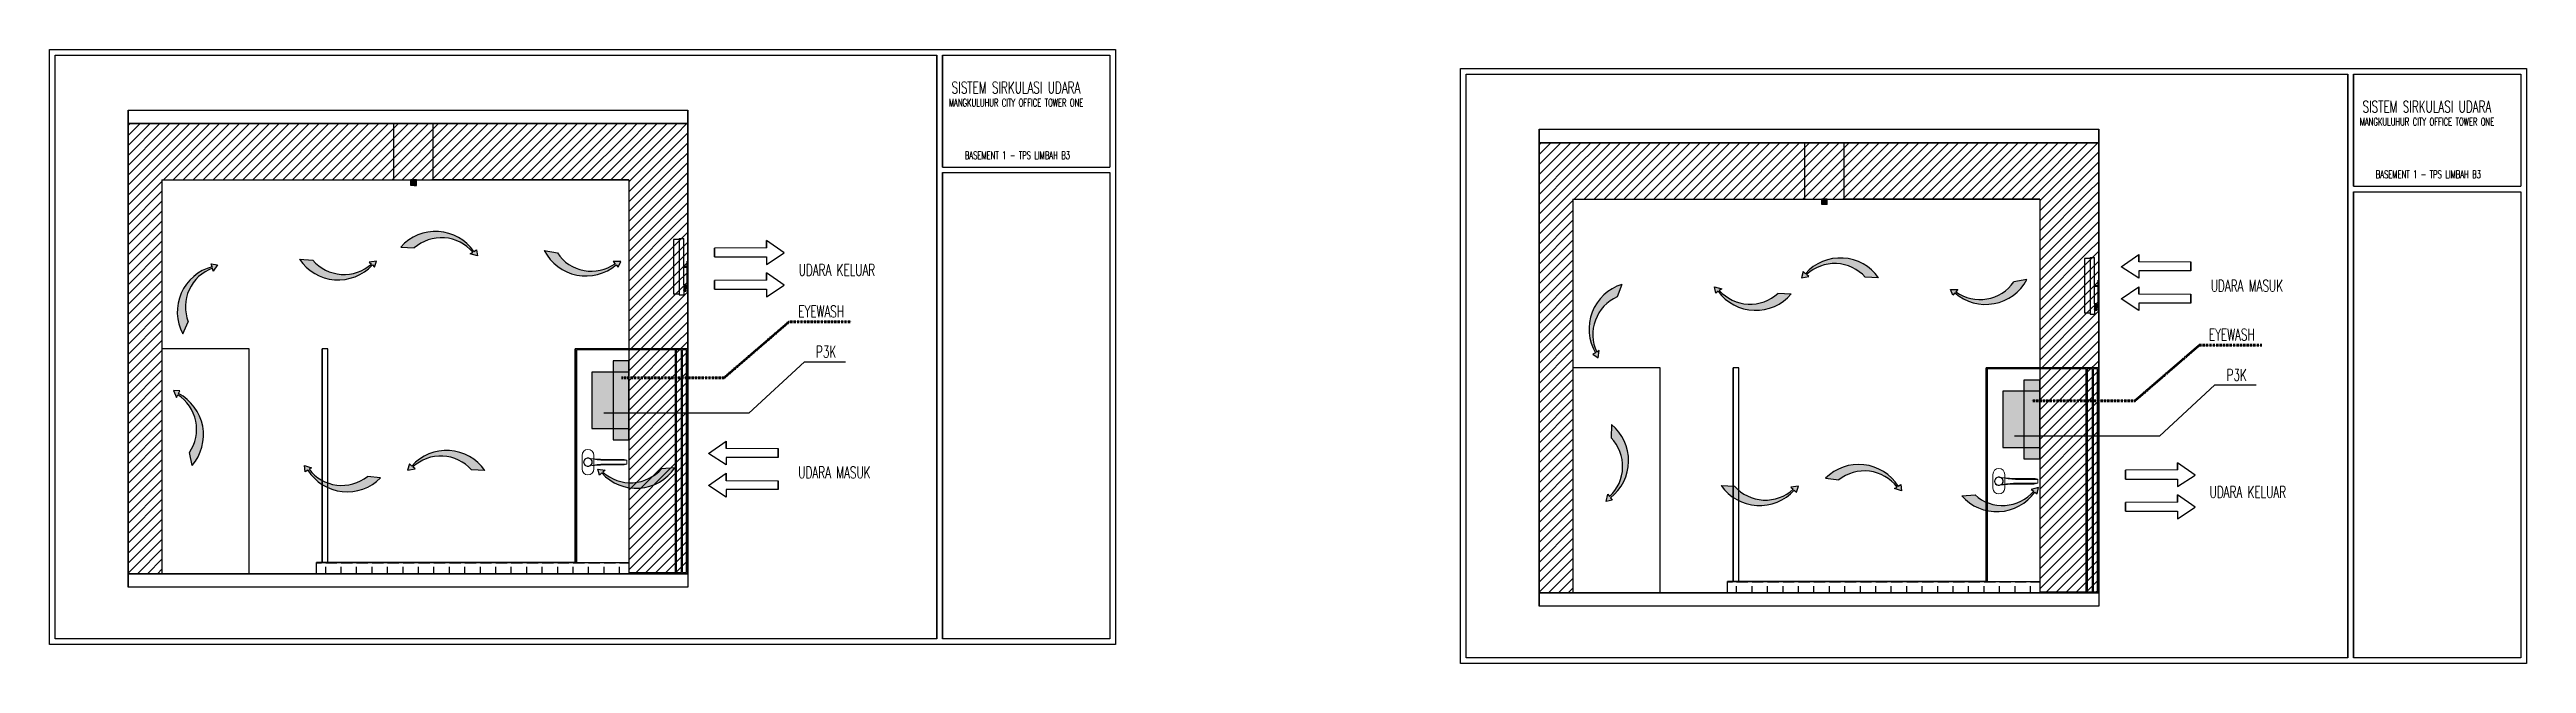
# Model space of a CAD drawing. Header units: inches. Extents: x -12025 to 97113, y -19657 to 37367.
# Drawn here: x 75095 to 97113, y 4193 to 9649 of the extents above; entities that cross this region are included whole.
import ezdxf
from ezdxf.enums import TextEntityAlignment as Align

# ---------------------------------------------------------------- set-up
doc = ezdxf.new("R2010")
doc.units = ezdxf.units.IN
doc.header["$MEASUREMENT"] = 0
doc.linetypes.add('( Hidden )', pattern=[0.375, 0.25, -0.125])
doc.linetypes.add('DASHED', pattern=[15, 12, -3])
doc.layers.add('001_Dark_1 5', color=7, linetype='Continuous', lineweight=0)
doc.layers.add('Notes', color=50, linetype='( Hidden )', lineweight=60)
doc.layers.add('Edges', color=7, linetype='Continuous')
doc.styles.add('dD-RS', font='romans.shx', dxfattribs={"width": 0.8})
pattern_1 = [(45, (12541.686, -169.6), (-44.194174, 44.194174), [])]

msp = doc.modelspace()

# ---------------------------------------------------------------- texts
at = {"style": 'dD-RS', "width": 0.65}
for s, height, p in [('MANGKULUHUR CITY OFFICE TOWER ONE', 68.081, (95631.4, 9007)), ('SISTEM SIRKULASI UDARA', 104.311, (95655.7, 9141.2)), ('BASEMENT 1 - TPS LIMBAH B3', 68.081, (95773, 8539.7)), ('EYEWASH', 104.31, (81751.2, 7321.4)), ('EYEWASH', 104.31, (94290, 7115.6)), ('P3K', 104.31, (81908.4, 6963, 0)), ('P3K', 104.31, (94447.1, 6757.1, 0))]:
    msp.add_text(s, height=height, dxfattribs=at).set_placement(p, align=Align.MIDDLE_LEFT)
at = {"layer": 'Notes', "color": 7, "true_color": 0xffffff, "style": 'dD-RS', "width": 0.65}
for s, height, p in [('SISTEM SIRKULASI UDARA', 104.311, (83114, 9310.8)), ('MANGKULUHUR CITY OFFICE TOWER ONE', 68.081, (83089.7, 9176.6)), ('BASEMENT 1 - TPS LIMBAH B3', 68.081, (83231.3, 8709.3)), ('UDARA KELUAR', 104.311, (81754.7, 7689.7)), ('UDARA MASUK', 104.311, (94307, 7549.1)), ('UDARA MASUK', 104.311, (81751.1, 5890.3)), ('UDARA KELUAR', 104.311, (94296.4, 5716))]:
    msp.add_text(s, height=height, dxfattribs=at).set_placement(p, align=Align.MIDDLE_LEFT)

# ---------------------------------------------------------------- blocks, each defined once
blk = doc.blocks.new('industrial exhaust fan rs')
at = {"layer": 'Edges'}
for p, q in [((-1.8, 25), (-6.7, 25)), ((-6.7, 25), (-6.7, -23.4)), ((-1.8, 25.8), (2.2, 25.8)), ((-1.8, 25.8), (-1.8, 25)), ((-1.8, 25), (-1.8, -23.4)), ((2.2, 1.2), (2.2, 25.8)), ((2.2, 1.2), (5.2, 1.2)), ((2.2, 1.2), (2.2, 0.5)), ((2.2, -15.2), (2.2, 0.5)), ((2.2, 0.5), (5.2, 0.5)), ((5.3, 1.3), (5.2, 1.3)), ((5.2, 1.3), (5.2, 1.2)), ((5.3, 1.2), (5.2, 1.2)), ((5.2, 1.2), (5.2, 1.2)), ((5.2, 1.2), (5.2, 0.5)), ((5.2, 0.5), (5.2, 0.3)), ((5.3, 0.3), (5.2, 0.3)), ((5.3, 5.8), (5.4, 5.8)), ((5.3, 5.8), (5.3, 1.3)), ((5.3, 1.2), (5.3, 1.3)), ((5.3, 0.3), (5.3, 1.2)), ((5.3, 0.3), (5.3, -4.2)), ((5.4, 5.7), (5.4, 5.8)), ((5.7, 5.7), (5.4, 5.7)), ((5.4, -1.6), (5.4, 5.7)), ((5.7, 5.8), (5.8, 5.8)), ((5.7, 5.8), (5.7, 5.7)), ((5.7, 5.7), (5.7, -1.6)), ((5.8, 5.8), (5.8, -4.2)), ((2.9, -15.2), (2.2, -15.2)), ((2.2, -15.2), (2.2, -15.3)), ((2.9, -15.3), (2.2, -15.3)), ((2.2, -15.3), (2.2, -15.4)), ((2.9, -15.4), (2.2, -15.4)), ((2.2, -15.4), (2.2, -15.6)), ((2.9, -15.6), (2.2, -15.6)), ((2.2, -15.6), (2.2, -16.2)), ((3.4, -16.2), (2.2, -16.2)), ((2.2, -16.2), (2.2, -16.4)), ((2.9, -16.4), (2.2, -16.4)), ((2.2, -16.4), (2.2, -16.5)), ((2.9, -16.5), (2.2, -16.5)), ((2.2, -16.5), (2.2, -16.8)), ((2.9, -16.8), (2.2, -16.8)), ((2.2, -16.8), (2.2, -16.9)), ((2.9, -16.9), (2.2, -16.9)), ((2.2, -16.9), (2.2, -17.2)), ((2.9, -17.2), (2.2, -17.2)), ((2.2, -17.2), (2.2, -17.3)), ((2.9, -17.3), (2.2, -17.3)), ((2.2, -17.3), (2.2, -17.6)), ((2.9, -17.6), (2.2, -17.6)), ((2.2, -17.6), (2.2, -17.7)), ((2.9, -17.7), (2.2, -17.7)), ((2.2, -17.7), (2.2, -18.1)), ((2.9, -18.1), (2.2, -18.1)), ((2.2, -18.1), (2.2, -18.2)), ((2.9, -18.2), (2.2, -18.2)), ((2.2, -18.2), (2.2, -18.5)), ((2.9, -18.5), (2.2, -18.5)), ((2.2, -18.5), (2.2, -18.6)), ((2.9, -18.6), (2.2, -18.6)), ((2.2, -18.6), (2.2, -18.9)), ((2.9, -18.9), (2.2, -18.9)), ((2.2, -18.9), (2.2, -19)), ((2.9, -19), (2.2, -19)), ((2.2, -19), (2.2, -19.2)), ((2.2, -19.2), (3.4, -19.2)), ((2.2, -19.2), (2.2, -19.4)), ((2.2, -19.4), (3.4, -19.4)), ((2.2, -19.4), (2.2, -19.6)), ((3.4, -19.6), (2.2, -19.6)), ((2.2, -20.3), (2.2, -19.6)), ((3.4, -20.3), (2.2, -20.3)), ((2.2, -20.3), (2.2, -20.9)), ((2.2, -20.9), (4.4, -20.9)), ((2.2, -20.9), (2.2, -24.2)), ((2.9, -15.2), (3.4, -15.8)), ((2.9, -15.3), (3.3, -15.8)), ((2.9, -15.4), (3.3, -15.8)), ((2.9, -15.6), (3.2, -16)), ((2.9, -16.4), (3.4, -16.4)), ((2.9, -16.5), (2.9, -16.4)), ((2.9, -16.5), (3.4, -16.5)), ((2.9, -16.8), (3.4, -16.8)), ((2.9, -16.9), (2.9, -16.8)), ((2.9, -16.9), (3.4, -16.9)), ((2.9, -17.2), (3.4, -17.2)), ((2.9, -17.3), (2.9, -17.2)), ((2.9, -17.3), (3.4, -17.3)), ((2.9, -17.7), (2.9, -17.6)), ((2.9, -17.6), (3.4, -17.6)), ((2.9, -17.7), (3.4, -17.7)), ((2.9, -18.1), (2.9, -18.2)), ((2.9, -18.1), (3.4, -18.1)), ((2.9, -18.2), (3.4, -18.2)), ((2.9, -18.5), (3.4, -18.5)), ((2.9, -18.5), (2.9, -18.6)), ((2.9, -18.6), (3.4, -18.6)), ((2.9, -18.9), (2.9, -19)), ((2.9, -18.9), (3.4, -18.9)), ((2.9, -19), (3.4, -19)), ((3.4, -16), (3.2, -16)), ((3.2, -16), (3.4, -16.2)), ((3.4, -15.8), (3.3, -15.8)), ((3.4, -15.8), (3.3, -15.8)), ((3.3, -15.8), (3.4, -15.8)), ((3.3, -15.8), (3.4, -15.9)), ((3.4, -15), (3.6, -15)), ((3.4, -15), (3.4, -15.8)), ((3.4, -15.8), (3.4, -15.8)), ((3.4, -15.8), (3.4, -15.8)), ((3.4, -15.8), (3.4, -15.8)), ((3.4, -15.9), (3.4, -15.8)), ((3.4, -15.9), (3.4, -16)), ((3.4, -16), (3.4, -16.2)), ((3.4, -16.2), (3.4, -16.2)), ((3.4, -16.4), (3.4, -16.2)), ((3.4, -16.4), (3.4, -16.5)), ((3.4, -16.5), (3.4, -16.8)), ((3.4, -16.8), (3.4, -16.9)), ((3.4, -16.9), (3.4, -17.2)), ((3.4, -17.2), (3.4, -17.3)), ((3.4, -17.3), (3.4, -17.6)), ((3.4, -17.6), (3.4, -17.7)), ((3.4, -17.7), (3.4, -18.1)), ((3.4, -18.1), (3.4, -18.2)), ((3.4, -18.2), (3.4, -18.5)), ((3.4, -18.5), (3.4, -18.6)), ((3.4, -18.6), (3.4, -18.9)), ((3.4, -18.9), (3.4, -19)), ((3.4, -19.2), (3.4, -19)), ((3.4, -19.2), (3.4, -19.4)), ((3.4, -19.6), (3.4, -19.4)), ((3.4, -19.6), (3.4, -20.3)), ((3.4, -20.3), (3.6, -20.3)), ((3.6, -15), (3.6, -15.4)), ((3.6, -15.4), (4.4, -15.9)), ((3.6, -15.4), (3.6, -20)), ((4.4, -19.5), (3.6, -20)), ((3.6, -20.3), (3.6, -20)), ((4.4, -20.3), (3.6, -20.3)), ((4.4, -16.5), (4.4, -15.9)), ((4.4, -16.5), (4.4, -16.5)), ((4.4, -16.5), (4.4, -18.9)), ((4.4, -17.4), (4.4, -16.5)), ((4.4, -17.4), (5.3, -17.4)), ((4.4, -18), (4.4, -17.4)), ((4.4, -18), (4.5, -18)), ((4.4, -18.9), (4.4, -18)), ((4.4, -18.9), (4.4, -18.9)), ((4.4, -19.5), (4.4, -18.9)), ((4.4, -20.3), (4.4, -20.9)), ((4.5, -18.1), (4.5, -18)), ((4.5, -18), (4.6, -18)), ((4.5, -18), (4.5, -18)), ((4.5, -18), (4.5, -18)), ((4.5, -18), (4.5, -18)), ((4.5, -18), (4.5, -18)), ((4.5, -18), (4.5, -18)), ((4.5, -18.1), (4.6, -18.1)), ((4.6, -18), (5.3, -18)), ((4.6, -18), (4.6, -18)), ((4.6, -18.1), (4.6, -18)), ((4.6, -18.1), (5.3, -18.1)), ((5.3, -4.2), (5.4, -4.2)), ((5.3, -16.9), (5.4, -16.9)), ((5.3, -17.4), (5.3, -16.9)), ((5.3, -17.4), (5.3, -18)), ((5.3, -18.1), (5.3, -18)), ((5.3, -18.4), (5.3, -18.1)), ((5.3, -18.4), (5.4, -18.4)), ((5.4, -1.6), (5.7, -1.6)), ((5.4, -3.1), (5.4, -1.6)), ((5.4, -4.2), (5.4, -3.1)), ((5.4, -16.9), (5.4, -4.2)), ((5.4, -17.9), (5.4, -16.9)), ((5.7, -17.9), (5.4, -17.9)), ((5.4, -17.9), (5.4, -18)), ((5.4, -18), (5.5, -18)), ((5.4, -18.1), (5.4, -18)), ((5.4, -18.1), (5.5, -18.1)), ((5.4, -18.4), (5.4, -18.1)), ((5.5, -18), (5.5, -18)), ((5.5, -18), (5.5, -18)), ((5.6, -18), (5.5, -18)), ((5.5, -18.1), (5.5, -18)), ((5.5, -18.1), (5.6, -18.1)), ((5.6, -18), (5.6, -18)), ((5.6, -18), (5.6, -18)), ((5.6, -18), (5.6, -18)), ((5.6, -18), (5.6, -18)), ((5.6, -18), (5.7, -18)), ((5.6, -18.1), (5.6, -18)), ((5.7, -3.1), (5.7, -1.6)), ((5.7, -4.2), (5.7, -3.1)), ((5.7, -4.2), (5.8, -4.2)), ((5.7, -4.2), (5.7, -16.9)), ((5.7, -16.9), (5.8, -16.9)), ((5.7, -16.9), (5.7, -17.9)), ((5.7, -17.9), (5.7, -18)), ((5.7, -18.4), (5.7, -18)), ((5.7, -18.4), (5.8, -18.4)), ((5.8, -16.9), (5.8, -18.4)), ((-1.8, -23.4), (-6.7, -23.4)), ((-1.8, -23.4), (-1.8, -24.2)), ((-1.8, -24.2), (2.2, -24.2))]:
    blk.add_line(p, q, dxfattribs=at)

# ---------------------------------------------------------------- hatches: boundary and pattern name
at = {"transparency": 33554531}
h = msp.add_hatch(dxfattribs=at)
h.set_pattern_fill('ANSI31', color=256, scale=500)
h.paths.add_polyline_path([(75794.4, 8990), (76094.4, 8990), (76094.4, 4990), (75794.4, 4990)])
h = msp.add_hatch(dxfattribs=at)
h.set_pattern_fill('ANSI31', color=256, scale=500)
h.paths.add_polyline_path([(76094.4, 8490), (80244.4, 8490), (80244.4, 8990), (76094.4, 8990)])
at = {"transparency": 33554495}
h = msp.add_hatch(dxfattribs=at)
h.set_pattern_fill('ANSI31', color=256, scale=500)
h.paths.add_polyline_path([(80244.4, 4990), (80668.4, 4990), (80668.4, 8990), (80244.4, 8990)])
at = {"transparency": 33554531}
h = msp.add_hatch(dxfattribs=at)
h.set_pattern_fill('ANSI31', color=256, scale=500)
h.paths.add_polyline_path([(80668.4, 8990), (80768.6, 8990), (80768.6, 4990), (80668.4, 4990)])
h = msp.add_hatch(dxfattribs=at)
h.set_pattern_fill('ANSI31', color=256, scale=500)
h.set_pattern_definition(pattern_1)
h.paths.add_polyline_path([(88336.1, 8820.4), (88636.1, 8820.4), (88636.1, 4820.4), (88336.1, 4820.4)])
h = msp.add_hatch(dxfattribs=at)
h.set_pattern_fill('ANSI31', color=256, scale=500)
h.set_pattern_definition(pattern_1)
h.paths.add_polyline_path([(88636.1, 8320.4), (92786.1, 8320.4), (92786.1, 8820.4), (88636.1, 8820.4)])
at = {"transparency": 33554495}
h = msp.add_hatch(dxfattribs=at)
h.set_pattern_fill('ANSI31', color=256, scale=500)
h.set_pattern_definition(pattern_1)
h.paths.add_polyline_path([(92786.1, 4820.4), (93210.1, 4820.4), (93210.1, 8820.4), (92786.1, 8820.4)])
at = {"transparency": 33554531}
h = msp.add_hatch(dxfattribs=at)
h.set_pattern_fill('ANSI31', color=256, scale=500)
h.set_pattern_definition(pattern_1)
h.paths.add_polyline_path([(93210.1, 8820.4), (93310.3, 8820.4), (93310.3, 4820.4), (93210.1, 4820.4)])
at = {"true_color": 0x939598}
h = msp.add_hatch(dxfattribs=at)
h.set_pattern_fill('ANSI31', color=252)
h.set_pattern_definition([(45, (47232.9842, 13599.8005), (-0.08838834765, 0.08838834765), [])])
h.paths.add_polyline_path([(78306.5, 8440.1), (78356.5, 8440.1), (78356.5, 8490.1), (78306.5, 8490.1)])
h = msp.add_hatch(dxfattribs=at)
h.set_pattern_fill('ANSI31', color=252)
h.set_pattern_definition([(45, (59774.67054, 13430.20317), (-0.08838834765, 0.08838834765), [])])
h.paths.add_polyline_path([(90848.2, 8270.5), (90898.2, 8270.5), (90898.2, 8320.5), (90848.2, 8320.5)])
h = msp.add_hatch(color=256)
h.dxf.hatch_style = 1
h.set_gradient(color1=(255, 255, 255), color2=(99, 100, 102))
h.paths.add_polyline_path([(78857.3, 7847.2), (78835, 7832.6), (78899.7, 7814.5), (78889.4, 7870.1), (78867.8, 7854.1, 0.4842064), (78218.3, 7893.7), (78336.2, 7885.1, -0.419531)])
h = msp.add_hatch(color=256)
h.dxf.hatch_style = 1
h.set_gradient(color1=(255, 255, 255), color2=(99, 100, 102))
h.paths.add_polyline_path([(76543.6, 7706), (76549.7, 7680.1), (76589, 7734.5), (76533.3, 7744.1), (76540.8, 7718.3, 0.4842064), (76279.2, 7122.5), (76328, 7230.2, -0.419531)])
h = msp.add_hatch(color=256)
h.dxf.hatch_style = 1
h.set_gradient(color1=(255, 255, 255), color2=(99, 100, 102))
h.paths.add_polyline_path([(77435.1, 7777.7), (77317.1, 7785.7, 0.4842064), (77965.8, 7734), (77985, 7715.1), (78002.9, 7768.7), (77936.3, 7759.8), (77956.4, 7742.2, -0.419531)])
h = msp.add_hatch(color=256)
h.dxf.hatch_style = 1
h.set_gradient(color1=(255, 255, 255), color2=(99, 100, 102))
h.paths.add_polyline_path([(79609.6, 7840.6), (79493.3, 7862.4, 0.4842064), (80131.5, 7735.4), (80148.4, 7714.4), (80172.4, 7765.6), (80105.3, 7764.5), (80123.1, 7744.7, -0.419531)])
h = msp.add_hatch(color=256)
h.dxf.hatch_style = 1
h.set_gradient(color1=(255, 255, 255), color2=(99, 100, 102))
h.paths.add_polyline_path([(91235.5, 7625.4), (91353.6, 7620.1, 0.4842064), (90703.9, 7656.7), (90684.3, 7675.2), (90667.7, 7621.1), (90734, 7631.6), (90713.5, 7648.7, -0.419531)])
h = msp.add_hatch(color=256)
h.dxf.hatch_style = 1
h.set_gradient(color1=(255, 255, 255), color2=(99, 100, 102))
h.paths.add_polyline_path([(89030.1, 7450.4), (89071.2, 7561.3, 0.4842064), (88837.8, 6953.9), (88814.2, 6940.9), (88860.6, 6908.5), (88870.9, 6974.8), (88848.4, 6960.6, -0.419531)])
h = msp.add_hatch(color=256)
h.dxf.hatch_style = 1
h.set_gradient(color1=(255, 255, 255), color2=(99, 100, 102))
h.paths.add_polyline_path([(89937.9, 7507.7), (89959.8, 7522.8), (89894.8, 7539.5), (89906.3, 7484.1), (89927.6, 7500.6, 0.4842064), (90577.8, 7476.1), (90459.7, 7481.9, -0.419531)])
h = msp.add_hatch(color=256)
h.dxf.hatch_style = 1
h.set_gradient(color1=(255, 255, 255), color2=(99, 100, 102))
h.paths.add_polyline_path([(92041, 7495.7), (92059.1, 7515.2), (91992, 7517.3), (92015.3, 7465.8), (92032.5, 7486.5, 0.4842064), (92672.5, 7603.8), (92555.9, 7583.9, -0.419531)])
at = {"true_color": 0xffffff}
h = msp.add_hatch(color=7, dxfattribs=at)
h.dxf.hatch_style = 1
h.paths.add_polyline_path([(80244.4, 6880.9), (80103.7, 6880.9), (80103.7, 6281.1), (80244.4, 6281.1)])
h.paths.add_polyline_path([(80244.4, 6281.1), (80102.4, 6281.1), (80102.4, 6180.9), (80244.4, 6180.9)])
h = msp.add_hatch(color=256)
h.dxf.hatch_style = 1
h.set_gradient(color1=(255, 255, 255), color2=(99, 100, 102))
h.paths.add_polyline_path([(76339.1, 6068.1), (76362.5, 5952.2, 0.4842064), (76241.2, 6591.5), (76254.4, 6614.9), (76197.9, 6618.1), (76224, 6556.2), (76235.7, 6580.2, -0.419531)])
at = {"true_color": 0x58ba48}
h = msp.add_hatch(color=85, dxfattribs=at)
h.dxf.hatch_style = 1
h.paths.add_polyline_path([(80244.4, 6780.9), (79915.4, 6780.9), (79915.4, 6280.9), (80244.4, 6280.9)])
h = msp.add_hatch(color=85, dxfattribs=at)
h.dxf.hatch_style = 1
h.paths.add_polyline_path([(92786.1, 6611.3), (92457.1, 6611.3), (92457.1, 6111.3), (92786.1, 6111.3)])
at = {"true_color": 0xffffff}
h = msp.add_hatch(color=7, dxfattribs=at)
h.dxf.hatch_style = 1
h.paths.add_polyline_path([(92786.1, 6711.3), (92645.4, 6711.3), (92645.4, 6111.5), (92786.1, 6111.5)])
h.paths.add_polyline_path([(92786.1, 6111.5), (92644.1, 6111.5), (92644.1, 6011.3), (92786.1, 6011.3)])
h = msp.add_hatch(color=256)
h.dxf.hatch_style = 1
h.set_gradient(color1=(255, 255, 255), color2=(99, 100, 102))
h.paths.add_polyline_path([(88976.3, 6197.9), (88979.4, 6316.1, -0.4842064), (88969.9, 5665.5), (88986.9, 5644.6), (88931.8, 5631.8), (88946.9, 5697.2), (88962.6, 5675.6, 0.419531)])
h = msp.add_hatch(color=256)
h.dxf.hatch_style = 1
h.set_gradient(color1=(255, 255, 255), color2=(99, 100, 102))
h.paths.add_polyline_path([(77920.3, 5855.4), (78037.7, 5841.2, -0.4842064), (77390.8, 5911.8), (77368.5, 5896.8), (77360.9, 5952.8), (77424.6, 5931.7), (77401.6, 5918.1, 0.419531)])
h = msp.add_hatch(color=256)
h.dxf.hatch_style = 1
h.set_gradient(color1=(255, 255, 255), color2=(99, 100, 102))
h.paths.add_polyline_path([(78846.4, 5913.2), (78964.5, 5907.3, 0.4842064), (78315, 5947.2), (78295.5, 5965.8), (78278.6, 5911.8), (78344.9, 5921.9), (78324.6, 5939.1, -0.419531)])
h = msp.add_hatch(color=256)
h.dxf.hatch_style = 1
h.set_gradient(color1=(255, 255, 255), color2=(99, 100, 102))
h.paths.add_polyline_path([(90999.7, 5824), (90882.4, 5838.4, -0.4842064), (91529.1, 5766.8), (91551.5, 5781.7), (91559, 5725.7), (91495.3, 5746.9), (91518.3, 5760.4, 0.419531)])
h = msp.add_hatch(color=256)
h.dxf.hatch_style = 1
h.set_gradient(color1=(255, 255, 255), color2=(99, 100, 102))
h.paths.add_polyline_path([(80014, 5893.5), (80034.2, 5910.9), (79967.8, 5920.5), (79985.1, 5866.7), (80004.4, 5885.3, 0.4842064), (80653.6, 5929.7), (80535.6, 5923, -0.419531)])
h = msp.add_hatch(color=256)
h.dxf.hatch_style = 1
h.set_gradient(color1=(255, 255, 255), color2=(99, 100, 102))
h.paths.add_polyline_path([(90073.6, 5767.9), (89955.5, 5774, 0.4842064), (90604.9, 5732.9), (90624.3, 5714.4), (90641.4, 5768.3), (90575, 5758.3), (90595.3, 5741.1, -0.419531)])
h = msp.add_hatch(color=256)
h.dxf.hatch_style = 1
h.set_gradient(color1=(255, 255, 255), color2=(99, 100, 102))
h.paths.add_polyline_path([(92211.2, 5690.3), (92093.2, 5683, 0.4842064), (92743, 5715.8), (92764.5, 5699.5), (92775.3, 5755.1), (92710.5, 5737.6), (92732.6, 5722.8, -0.419531)])
at = {"transparency": 33554531}
h = msp.add_hatch(dxfattribs=at)
h.set_pattern_fill('ANGLE', color=256, scale=500)
h.set_pattern_definition([(0, (0, 0), (0, 137.5), [100, -37.5]), (90, (0, 0), (-137.5, 8e-15), [100, -37.5])])
h.paths.add_polyline_path([(77469.3, 5090), (80244.4, 5090), (80244.4, 4990), (77469.3, 4990)])
h = msp.add_hatch(dxfattribs=at)
h.set_pattern_fill('ANGLE', color=256, scale=500)
h.set_pattern_definition([(0, (12541.69, -169.6), (0, 137.5), [100, -37.5]), (90, (12541.69, -169.6), (-137.5, 8e-15), [100, -37.5])])
h.paths.add_polyline_path([(90010.9, 4920.4), (92786.1, 4920.4), (92786.1, 4820.4), (90010.9, 4820.4)])

# ---------------------------------------------------------------- linework, layer by layer
at = {"color": 2}
for p, q in [((81311.9, 6418.4), (80022.4, 6418.4)), ((93850.6, 6212.5), (92561.2, 6212.5))]:
    msp.add_line(p, q, dxfattribs=at)
for points in [[(83032.9, 4362.1), (75095.2, 4362.1), (75095.2, 9648.8), (83032.9, 9648.8)], [(82982.9, 9648.8), (84571.3, 9648.8), (84571.3, 4362.1), (82982.9, 4362.1)], [(82982.9, 4412.1), (82982.9, 9598.8)], [(83032.9, 9598.8), (83032.9, 8604.6)], [(83032.9, 8604.6), (83032.9, 9598.8), (84521.3, 9598.8), (84521.3, 8604.6)], [(95574.6, 4192.5), (87636.9, 4192.5), (87636.9, 9479.2), (95574.6, 9479.2)], [(95524.6, 9479.2), (97113, 9479.2), (97113, 4192.5), (95524.6, 4192.5)], [(95524.6, 4242.5), (95524.6, 9429.2)], [(95574.6, 9429.2), (95574.6, 8435)], [(95574.6, 8435), (95574.6, 9429.2), (97063, 9429.2), (97063, 8435)], [(75794.4, 9110), (75794.4, 4870)], [(80768.6, 4990), (80768.6, 9110)], [(75794.4, 8990), (80768.6, 8990)], [(76094.4, 8490), (76094.4, 4990), (75794.4, 4990), (75794.4, 8990), (76094.4, 8990)], [(80244.4, 8990), (76244.4, 8990)], [(80243.7, 8990), (76244.4, 8990)], [(78156.4, 8490), (78156.4, 8990)], [(78506.4, 8490), (78506.4, 8990)], [(80668.4, 8990), (80244.4, 8990)], [(80668.4, 8990), (80768.6, 8990), (80768.6, 4990), (80668.4, 4990)], [(88336.1, 8940.4), (88336.1, 4700.4)], [(88336.1, 8820.4), (93310.3, 8820.4)], [(88636.1, 8320.4), (88636.1, 4820.4), (88336.1, 4820.4), (88336.1, 8820.4), (88636.1, 8820.4)], [(92785.4, 8820.4), (88786.1, 8820.4)], [(92786.1, 8820.4), (88786.1, 8820.4)], [(90698, 8320.4), (90698, 8820.4)], [(91048, 8320.4), (91048, 8820.4)], [(93210.1, 8820.4), (92786.1, 8820.4)], [(93210.1, 8820.4), (93310.3, 8820.4), (93310.3, 4820.4), (93210.1, 4820.4)], [(93310.3, 4820.4), (93310.3, 8940.4)], [(83032.9, 8604.6), (84521.3, 8604.6)], [(76094.4, 8490), (80243.7, 8490)], [(76094.4, 8490), (80244.4, 8490)], [(78306.5, 8440), (78306.5, 8490)], [(78356.5, 8490), (78306.5, 8490)], [(78356.5, 8440), (78306.5, 8440)], [(78356.5, 8440), (78356.5, 8490)], [(80244.4, 8490), (78506.4, 8490)], [(80244.4, 8490), (80244.4, 4990), (80668.4, 4990)], [(84521.3, 8554.6), (84521.3, 4412.1), (83032.9, 4412.1), (83032.9, 8554.6)], [(83032.9, 8554.6), (84521.3, 8554.6)], [(83032.9, 8554.6), (83032.9, 4412.1)], [(95574.6, 8435), (97063, 8435)], [(95574.6, 8385), (95574.6, 4242.5)], [(97063, 8385), (97063, 4242.5), (95574.6, 4242.5), (95574.6, 8385)], [(95574.6, 8385), (97063, 8385)], [(88636.1, 8320.4), (92785.4, 8320.4)], [(88636.1, 8320.4), (92786.1, 8320.4)], [(90848.2, 8270.4), (90848.2, 8320.4)], [(90898.2, 8320.4), (90848.2, 8320.4)], [(90898.2, 8270.4), (90848.2, 8270.4)], [(90898.2, 8270.4), (90898.2, 8320.4)], [(92786.1, 8320.4), (91048.1, 8320.4)], [(92786.1, 8320.4), (92786.1, 4820.4), (93210.1, 4820.4)], [(80768.6, 7970), (80768.6, 7470)], [(81469, 7738.7), (81626, 7841.1), (81469, 7950.3), (81469, 7886.6)], [(81469, 7883.7), (81469, 7950.3)], [(76540.8, 7718.3), (76533.3, 7744.1), (76589, 7734.5), (76549.7, 7680.1), (76543.6, 7706)], [(77317.1, 7785.7), (77435.1, 7777.7)], [(77965.8, 7734), (77985, 7715.1), (78002.9, 7768.7), (77936.3, 7759.8), (77956.4, 7742.2)], [(78218.3, 7893.7), (78336.2, 7885.1)], [(78867.8, 7854.1), (78889.4, 7870.1), (78899.7, 7814.5), (78835, 7832.6), (78857.3, 7847.2)], [(79493.3, 7862.4), (79609.6, 7840.6)], [(80131.5, 7735.4), (80148.4, 7714.4), (80172.4, 7765.6), (80105.3, 7764.5), (80123.1, 7744.7)], [(81469, 7886.6), (81005.8, 7883.7)], [(81005.8, 7883.7), (81005.8, 7805.3), (81469, 7805.3), (81469, 7738.7)], [(81005.8, 7805.3), (81005.8, 7883.7)], [(81469, 7805.3), (81469, 7738.7)], [(93310.3, 7800.4), (93310.3, 7300.4)], [(93665.9, 7615.9), (93508.9, 7718.3), (93665.9, 7827.6), (93665.9, 7763.9)], [(93665.9, 7760.9), (93665.9, 7827.6)], [(93665.9, 7763.9), (94129.1, 7760.9)], [(94129.1, 7760.9), (94129.1, 7682.5), (93665.9, 7682.5), (93665.9, 7615.9)], [(94129.1, 7682.5), (94129.1, 7760.9)], [(81469, 7600.2), (81005.8, 7597.2)], [(81005.8, 7597.2), (81005.8, 7518.8), (81469, 7518.8), (81469, 7452.2)], [(81005.8, 7518.8), (81005.8, 7597.2)], [(81469, 7597.2), (81469, 7663.9)], [(81469, 7452.2), (81626, 7554.6), (81469, 7663.9), (81469, 7600.2)], [(81469, 7518.8), (81469, 7452.2)], [(89071.2, 7561.3), (89030.1, 7450.4)], [(89927.6, 7500.6), (89906.3, 7484.1), (89894.8, 7539.5), (89959.8, 7522.8), (89937.9, 7507.7)], [(90703.9, 7656.7), (90684.3, 7675.2), (90667.7, 7621.1), (90734, 7631.6), (90713.5, 7648.7)], [(91353.6, 7620.1), (91235.5, 7625.4)], [(92032.5, 7486.5), (92015.3, 7465.8), (91992, 7517.3), (92059.1, 7515.2), (92041, 7495.7)], [(92672.5, 7603.8), (92555.9, 7583.9)], [(93665.9, 7329.4), (93508.9, 7431.9), (93665.9, 7541.1), (93665.9, 7477.4)], [(93665.9, 7682.5), (93665.9, 7615.9)], [(93665.9, 7474.5), (93665.9, 7541.1)], [(90577.8, 7476.1), (90459.7, 7481.9)], [(93665.9, 7477.4), (94129.1, 7474.5)], [(94129.1, 7474.5), (94129.1, 7396.1), (93665.9, 7396.1), (93665.9, 7329.4)], [(93665.9, 7396.1), (93665.9, 7329.4)], [(94129.1, 7396.1), (94129.1, 7474.5)], [(76279.2, 7122.5), (76328, 7230.2)], [(76819.3, 4990), (76869.3, 4990), (76869.3, 6990), (76819.3, 6990)], [(76869.3, 4990), (76869.3, 6990)], [(77519.4, 5090), (77519.4, 6990)], [(77569.4, 5090), (77569.4, 6990), (77519.4, 6990), (77519.4, 5090)], [(77569.4, 5090), (77569.4, 6990)], [(79768.6, 5090), (79768.6, 6990)], [(88837.8, 6953.9), (88814.2, 6940.9), (88860.6, 6908.5), (88870.9, 6974.8), (88848.4, 6960.6)], [(76241.2, 6591.5), (76254.4, 6614.9), (76197.9, 6618.1), (76224, 6556.2), (76235.7, 6580.2)], [(89361, 4820.4), (89411, 4820.4), (89411, 6820.4), (89361, 6820.4)], [(89411, 4820.4), (89411, 6820.4)], [(90061.1, 4920.4), (90061.1, 6820.4)], [(90111.1, 4920.4), (90111.1, 6820.4), (90061.1, 6820.4), (90061.1, 4920.4)], [(90111.1, 4920.4), (90111.1, 6820.4)], [(92310.3, 4920.4), (92310.3, 6820.4)], [(81110, 5957.1), (80953.1, 6059.5), (81110, 6168.7), (81110, 6105)], [(81110, 6102.1), (81110, 6168.7)], [(88979.4, 6316.1), (88976.3, 6197.9)], [(76362.5, 5952.2), (76339.1, 6068.1)], [(77390.8, 5911.8), (77368.5, 5896.8), (77360.9, 5952.8), (77424.6, 5931.7), (77401.6, 5918.1)], [(78315, 5947.2), (78295.5, 5965.8), (78278.6, 5911.8), (78344.9, 5921.9), (78324.6, 5939.1)], [(81110, 6105), (81573.2, 6102.1)], [(81573.2, 6102.1), (81573.2, 6023.7), (81110, 6023.7), (81110, 5957.1)], [(81110, 6023.7), (81110, 5957.1)], [(81573.2, 6023.7), (81573.2, 6102.1)], [(94010.7, 5910), (94010.7, 5976.6)], [(94010.7, 5765), (94167.6, 5867.4), (94010.7, 5976.6), (94010.7, 5912.9)], [(78037.7, 5841.2), (77920.3, 5855.4)], [(78964.5, 5907.3), (78846.4, 5913.2)], [(80004.4, 5885.3), (79985.1, 5866.7), (79967.8, 5920.5), (80034.2, 5910.9), (80014, 5893.5)], [(80653.6, 5929.7), (80535.6, 5923)], [(81110, 5670.6), (80953.1, 5773), (81110, 5882.3), (81110, 5818.6)], [(81110, 5815.6), (81110, 5882.3)], [(81110, 5818.6), (81573.2, 5815.6)], [(81573.2, 5815.6), (81573.2, 5737.2), (81110, 5737.2), (81110, 5670.6)], [(81110, 5737.2), (81110, 5670.6)], [(81573.2, 5737.2), (81573.2, 5815.6)], [(89955.5, 5774), (90073.6, 5767.9)], [(90604.9, 5732.9), (90624.3, 5714.4), (90641.4, 5768.3), (90575, 5758.3), (90595.3, 5741.1)], [(90882.4, 5838.4), (90999.7, 5824)], [(91529.1, 5766.8), (91551.5, 5781.7), (91559, 5725.7), (91495.3, 5746.9), (91518.3, 5760.4)], [(92743, 5715.8), (92764.5, 5699.5), (92775.3, 5755.1), (92710.5, 5737.6), (92732.6, 5722.8)], [(94010.7, 5912.9), (93547.5, 5910)], [(93547.5, 5910), (93547.5, 5831.6), (94010.7, 5831.6), (94010.7, 5765)], [(93547.5, 5831.6), (93547.5, 5910)], [(94010.7, 5831.6), (94010.7, 5765)], [(88969.9, 5665.5), (88986.9, 5644.6), (88931.8, 5631.8), (88946.9, 5697.2), (88962.6, 5675.6)], [(92093.2, 5683), (92211.2, 5690.3)], [(94010.7, 5626.5), (93547.5, 5623.5)], [(93547.5, 5623.5), (93547.5, 5545.1), (94010.7, 5545.1), (94010.7, 5478.5)], [(93547.5, 5545.1), (93547.5, 5623.5)], [(94010.7, 5623.5), (94010.7, 5690.2)], [(94010.7, 5478.5), (94167.6, 5580.9), (94010.7, 5690.2), (94010.7, 5626.5)], [(94010.7, 5545.1), (94010.7, 5478.5)], [(75794.4, 5090), (75794.4, 4990), (80768.6, 4990), (80768.6, 5090)], [(79768.6, 5090), (77469.3, 5090)], [(79768.6, 5090), (80244.4, 5090), (80244.4, 4990), (79768.6, 4990)], [(80768.6, 4990), (75794.4, 4990)], [(80768.6, 4870), (75794.4, 4870), (75794.4, 4990), (80768.6, 4990)], [(77519.4, 4990), (77569.4, 4990)], [(80768.6, 4990), (80768.6, 4870)], [(88336.1, 4920.4), (88336.1, 4820.4), (93310.3, 4820.4), (93310.3, 4920.4)], [(92310.3, 4920.4), (90010.9, 4920.4)], [(92310.3, 4920.4), (92786.1, 4920.4), (92786.1, 4820.4), (92310.3, 4820.4)], [(93310.3, 4820.4), (88336.1, 4820.4)], [(93310.3, 4700.4), (88336.1, 4700.4), (88336.1, 4820.4), (93310.3, 4820.4)], [(90061.1, 4820.4), (90111.1, 4820.4)], [(93310.3, 4820.4), (93310.3, 4700.4)]]:
    msp.add_lwpolyline(points)
for points in [[(75145.2, 9598.8), (82982.9, 9598.8), (82982.9, 4412.1), (75145.2, 4412.1)], [(87686.9, 9429.2), (95524.6, 9429.2), (95524.6, 4242.5), (87686.9, 4242.5)], [(80768.6, 8990), (75794.4, 8990), (75794.4, 9110), (80768.6, 9110)], [(93310.3, 8820.4), (88336.1, 8820.4), (88336.1, 8940.4), (93310.3, 8940.4)], [(76869.3, 6990), (76094.4, 6990), (76094.4, 4990), (76869.3, 4990)], [(80104.2, 6880.9), (80104.2, 6180.9), (80244.4, 6180.9), (80244.4, 6880.9)], [(79915.4, 6280.9), (80244.4, 6280.9), (80244.4, 6780.9), (79915.4, 6780.9)], [(89411, 6820.4), (88636.1, 6820.4), (88636.1, 4820.4), (89411, 4820.4)], [(92457.1, 6111.3), (92786.1, 6111.3), (92786.1, 6611.3), (92457.1, 6611.3)], [(92645.9, 6711.3), (92645.9, 6011.3), (92786.1, 6011.3), (92786.1, 6711.3)], [(77469.3, 5090), (80244.4, 5090), (80244.4, 4990), (77469.3, 4990)], [(90010.9, 4920.4), (92786.1, 4920.4), (92786.1, 4820.4), (90010.9, 4820.4)]]:
    msp.add_lwpolyline(points, close=True)
at = {"color": 40, "true_color": 0xf8d731}
for points in [[(79768.6, 4990), (80768.6, 4990), (80768.6, 6990), (79768.6, 6990), (79768.6, 5090)], [(80658.4, 6980), (79778.6, 6980), (79778.6, 5090)], [(80658.4, 5000), (80658.4, 6980)], [(80668.4, 4990), (80668.4, 6990)], [(80712.5, 6980), (80668.4, 6980)], [(80712.5, 5000), (80712.5, 6980)], [(80722.5, 5000), (80722.5, 6980)], [(80722.5, 5000), (80758.6, 5000), (80758.6, 6980), (80722.5, 6980)], [(92310.3, 4820.4), (93310.3, 4820.4), (93310.3, 6820.4), (92310.3, 6820.4), (92310.3, 4920.4)], [(93200.1, 6810.4), (92320.3, 6810.4), (92320.3, 4920.4)], [(93200.1, 4830.4), (93200.1, 6810.4)], [(93210.1, 4820.4), (93210.1, 6820.4)], [(93254.2, 6810.4), (93210.1, 6810.4)], [(93254.2, 4830.4), (93254.2, 6810.4)], [(93264.2, 4830.4), (93300.3, 4830.4), (93300.3, 6810.4), (93264.2, 6810.4)], [(93264.2, 4830.4), (93264.2, 6810.4)], [(80244.4, 5000), (80658.4, 5000)], [(80668.4, 5000), (80712.5, 5000)], [(92786.1, 4830.4), (93200.1, 4830.4)], [(93210.1, 4830.4), (93254.2, 4830.4)]]:
    msp.add_lwpolyline(points, dxfattribs=at)
at = {"color": 2}
for points in [[(81311.9, 6418.4), (81804.7, 6873.4), (82170.2, 6873.4)], [(93850.6, 6212.5), (94343.4, 6667.5), (94708.9, 6667.5)]]:
    msp.add_lwpolyline(points, dxfattribs=at)
for centre, radius, start, end in [((78527.4, 7617.2), 414.7, 34.83859, 138.18483), ((78578.2, 7610.3), 366.1, 40.32136, 131.3596), ((76645.5, 7316.9), 414.7, 104.61582, 207.96207), ((77661.9, 8016.2), 414.7, 213.76603, 317.11228), ((77713.1, 8015.9), 366.1, 220.59126, 311.6295), ((79862.6, 8051.1), 414.7, 207.077, 310.42325), ((79913.4, 8044.9), 366.1, 213.90224, 304.94047), ((91014.3, 7381.6), 414.7, 35.09698, 138.44323), ((90963, 7380.7), 366.1, 41.92222, 132.96045), ((76669.5, 7362.2), 366.1, 110.0986, 201.13684), ((89194.6, 7165.3), 414.7, 107.30155, 210.6478), ((90262.4, 7745.4), 414.7, 216.16954, 319.51579), ((90211.5, 7751.1), 366.1, 221.65232, 312.69055), ((92306.1, 7798.2), 414.7, 228.716, 332.06225), ((92255.2, 7792.6), 366.1, 234.19878, 325.23702), ((89179.7, 7116.3), 366.1, 114.12678, 205.16502), ((76035.9, 6273.4), 366.1, 325.892, 56.93024), ((76049.2, 6223.9), 414.7, 319.06676, 62.41301), ((88713, 5943.5), 366.1, 312.97284, 44.01108), ((88717.5, 5994.5), 414.7, 307.49007, 50.83631), ((78624, 5670.6), 414.7, 34.81047, 138.15672), ((78572.8, 5669.9), 366.1, 41.63571, 132.67394), ((91177.4, 5547), 414.7, 32.00447, 135.35071), ((77742.1, 6132.2), 414.7, 212.10454, 315.45079), ((77691.8, 6141.5), 366.1, 217.58731, 308.62555), ((80311.5, 6164.1), 414.7, 222.23251, 325.57876), ((80260.3, 6164.4), 366.1, 227.71529, 318.75353), ((90296.4, 6010.1), 414.7, 214.7104, 318.05665), ((90347.6, 6010.7), 366.1, 221.53563, 312.57387), ((91227.8, 5537.6), 366.1, 37.48724, 128.52548), ((92405.1, 5956.3), 414.7, 221.21376, 324.56), ((92456, 5962.6), 366.1, 228.03899, 319.07723)]:
    msp.add_arc(centre, radius, start, end)
at = {"layer": '001_Dark_1 5', "linetype": 'Continuous'}
for p, q in [((79828.4, 6042.1), (79828.4, 5920.8)), ((79933.6, 6011.1), (79933.6, 6042.1)), ((79933.6, 5920.8), (79933.6, 5951.9)), ((80029.6, 6006.6), (80181.2, 6006.6)), ((80181.2, 5956.4), (80029.6, 5956.4)), ((80044.2, 5998), (80223.4, 5998)), ((80223.4, 5965), (80044.2, 5965)), ((80227.1, 5998), (80227.1, 5965)), ((92370.1, 5872.6), (92370.1, 5751.3)), ((92475.3, 5841.5), (92475.3, 5872.6)), ((92475.3, 5751.3), (92475.3, 5782.3)), ((92571.3, 5837), (92722.9, 5837)), ((92722.9, 5786.8), (92571.3, 5786.8)), ((92585.8, 5828.4), (92765, 5828.4)), ((92765, 5795.4), (92585.8, 5795.4)), ((92768.8, 5828.4), (92768.8, 5795.4))]:
    msp.add_line(p, q, dxfattribs=at)
at = {"layer": '001_Dark_1 5', "linetype": 'DASHED'}
for p, q in [((79933.6, 6011.1), (79933.6, 5951.9)), ((92475.3, 5841.5), (92475.3, 5782.3))]:
    msp.add_line(p, q, dxfattribs=at)
at = {"layer": '001_Dark_1 5', "linetype": 'Continuous'}
for centre, radius, start, end in [((79881, 6042.1), 52.6, 0, 180), ((79881, 5981.5), 38.8, 58.7771, 301.2229), ((79881, 5981.5), 35.6, 81.90917, 278.09083), ((80029.6, 7027.1), 1020.6, 261.90917, 270), ((80029.6, 4935.9), 1020.6, 90, 98.09083), ((80057.4, 6770.9), 773, 259.55562, 269.02108), ((80057.4, 5192.1), 773, 90.97892, 100.44438), ((80179.1, 5844.1), 162.5, 73.28547, 89.26281), ((80179.1, 6118.9), 162.5, 270.73719, 286.71453), ((80225.3, 5998), 1.81, 0, 73.31327), ((80225.3, 5965), 1.81, 286.68673, 0), ((79881, 5920.8), 52.6, 180, 0), ((92422.7, 5872.6), 52.6, 0, 180), ((92422.7, 5751.3), 52.6, 180, 0), ((92422.7, 5811.9), 38.8, 58.7771, 301.2229), ((92422.7, 5811.9), 35.6, 81.90917, 278.09083), ((92571.3, 6857.5), 1020.6, 261.90917, 270), ((92571.3, 4766.3), 1020.6, 90, 98.09083), ((92599.1, 6601.3), 773, 259.55562, 269.02108), ((92599.1, 5022.5), 773, 90.97892, 100.44438), ((92720.8, 5674.5), 162.5, 73.28547, 89.26281), ((92720.8, 5949.3), 162.5, 270.73719, 286.71453), ((92767, 5828.4), 1.81, 0, 73.31327), ((92767, 5795.4), 1.81, 286.68673, 0)]:
    msp.add_arc(centre, radius, start, end, dxfattribs=at)
at = {"layer": '001_Dark_1 5', "linetype": 'DASHED'}
for centre, radius, start, end in [((79881, 5981.5), 35.6, 278.09083, 81.90917), ((79881, 5981.5), 38.8, 301.2229, 58.7771), ((92422.7, 5811.9), 35.6, 278.09083, 81.90917), ((92422.7, 5811.9), 38.8, 301.2229, 58.7771)]:
    msp.add_arc(centre, radius, start, end, dxfattribs=at)
at = {"layer": 'Notes'}
for points in [[(80178.2, 6732.3), (81092.5, 6732.3), (81668, 7228.3), (82221.7, 7228.3)], [(92716.9, 6526.4), (93631.3, 6526.4), (94206.7, 7022.4), (94760.4, 7022.4)]]:
    msp.add_lwpolyline(points, dxfattribs=at)

# ---------------------------------------------------------------- block references
at = {"xscale": 10.04080104528461, "yscale": 10.04080104528461, "zscale": 10.04080104528461}
for p in [(80710.2, 7710.7), (93251.9, 7541.1)]:
    msp.add_blockref('industrial exhaust fan rs', p, dxfattribs=at)

msp.set_redraw_order([(e.dxf.handle, doc.entitydb.next_handle()) for e in msp.query("TEXT MTEXT ATTDEF DIMENSION ARC_DIMENSION")])  # texts and dimensions are drawn at this point

doc.saveas('drawing.dxf')
